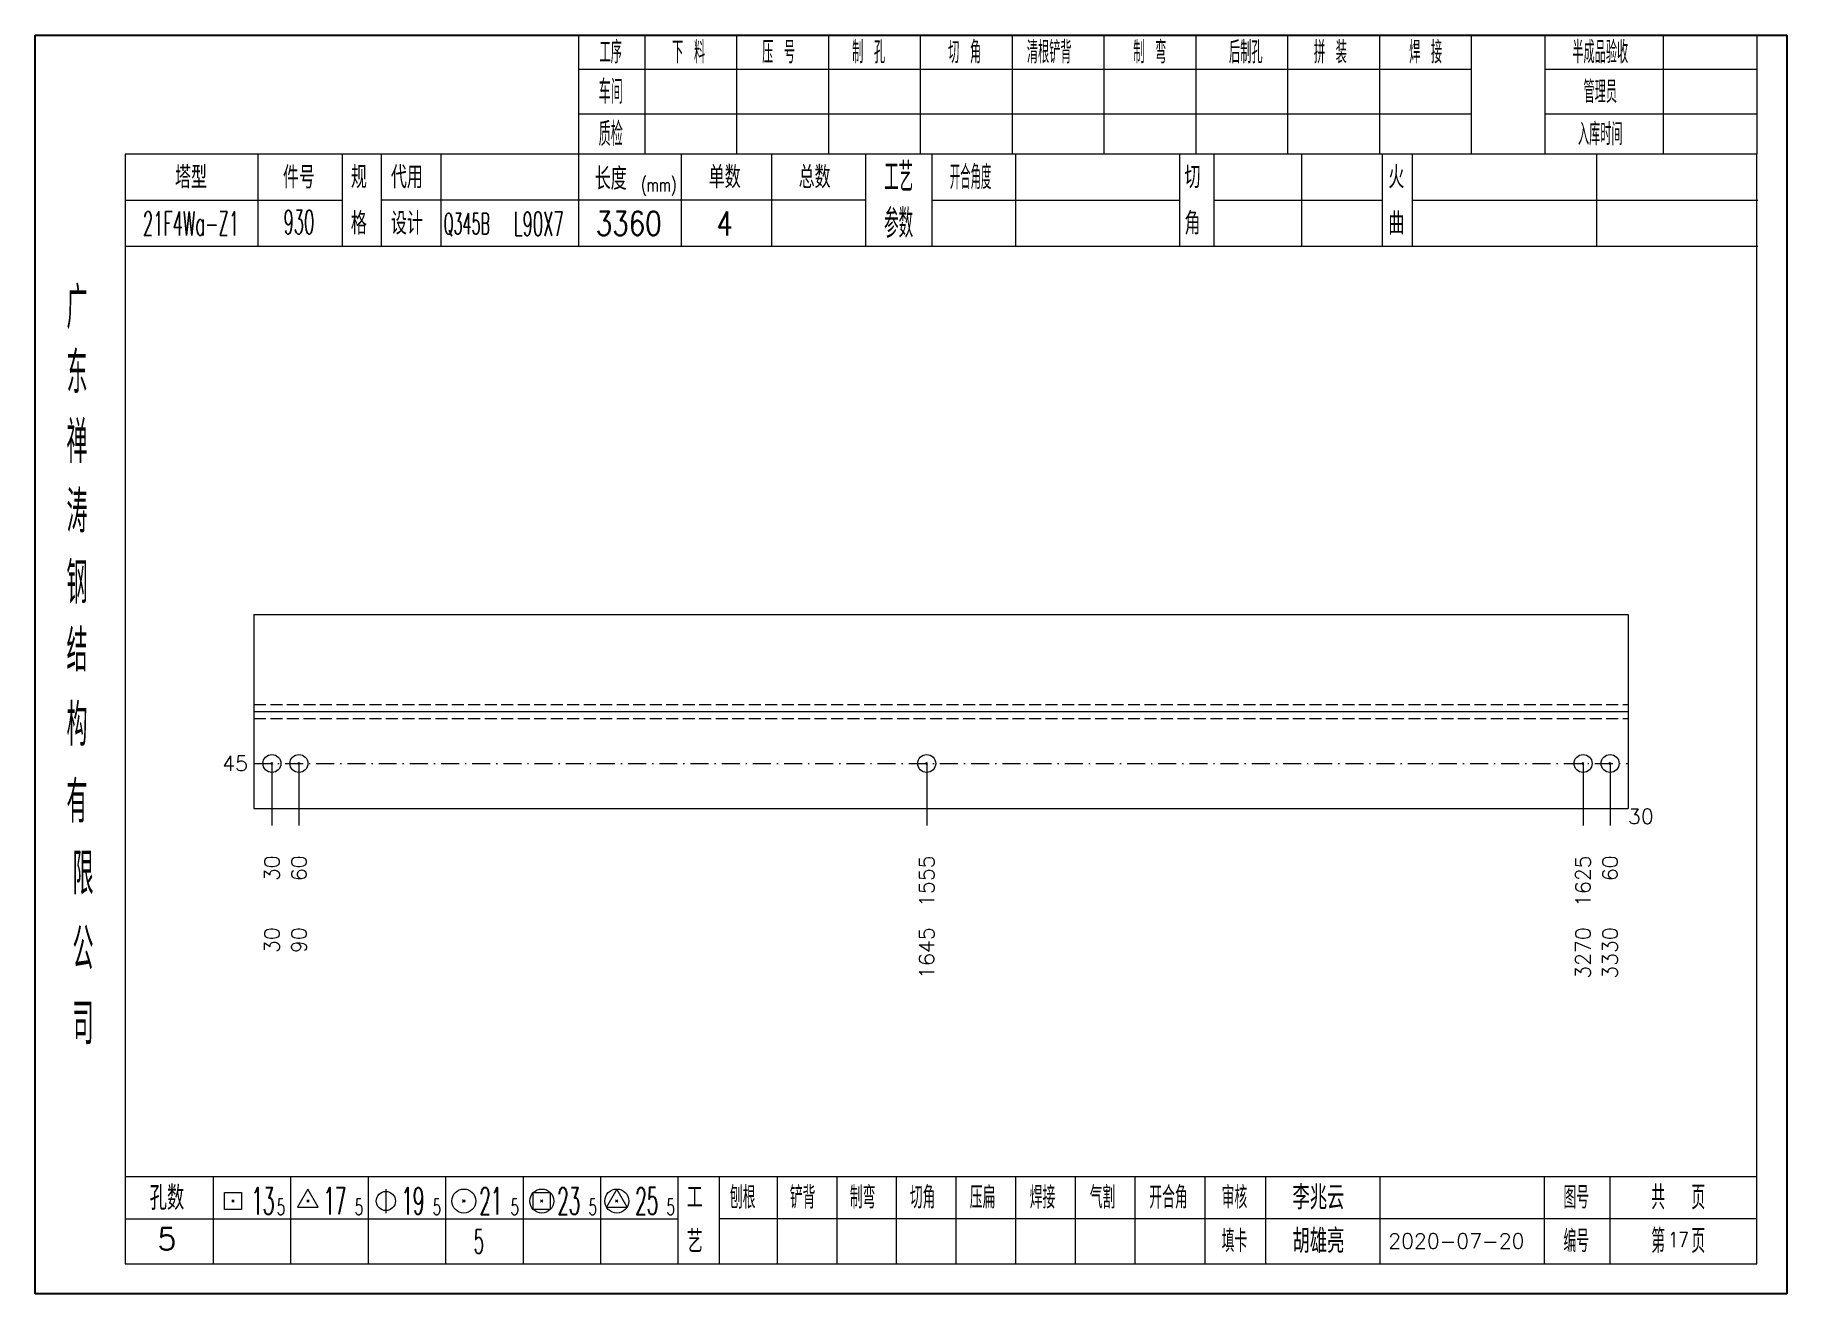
# Model space of a CAD drawing. Extents: x 1310 to 15542, y -76 to 8381.
# Drawn here: x 6510.5 to 6802.6, y -76.1 to 133.9 of the extents above; entities that cross this region are included whole.
import ezdxf
from ezdxf.enums import TextEntityAlignment as Align

# ---------------------------------------------------------------- set-up
doc = ezdxf.new("R2010")
doc.units = 0
doc.header["$MEASUREMENT"] = 0
doc.linetypes.add('一点画线', pattern=[5.2, 3, -1, 0.2, -1])
doc.linetypes.add('虚线', pattern=[2.75, 2, -0.75])
doc.layers.get('0').update_dxf_attribs({"linetype": 'CONTINUOUS', "lineweight": 25})
for name, color, linetype, lineweight in [('1', 7, 'CONTINUOUS', 25), ('4', 7, 'CONTINUOUS', 25), ('5', 7, 'CONTINUOUS', 25)]:
    doc.layers.add(name, color=color, linetype=linetype, lineweight=lineweight)
doc.styles.get("Standard").update_dxf_attribs({"font": 'simplex.shx', "width": 0.7, "height": 3, "bigfont": 'gbhzfs.shx'})

msp = doc.modelspace()

# ---------------------------------------------------------------- texts
at = {"color": 7, "linetype": 'Continuous', "lineweight": 13}
msp.add_text('45', height=2.5, dxfattribs=at).set_placement((6546.002, 12.367), align=Align.MIDDLE_RIGHT)
at = {"layer": '1', "color": 7, "linetype": 'Continuous', "lineweight": 13}
msp.add_text('30', height=2.5, dxfattribs=at).set_placement((6776.132, 3.534), align=Align.MIDDLE_LEFT)
at = {"layer": '1', "color": 8, "linetype": 'Continuous', "lineweight": 9}
for s, p in [('30', (6550.002, -2.966)), ('60', (6554.502, -2.966)), ('1555', (6659.18, -2.966)), ('1625', (6768.632, -2.966)), ('60', (6773.132, -2.966))]:
    msp.add_text(s, height=2.5, rotation=90, dxfattribs=at).set_placement(p, align=Align.MIDDLE_RIGHT)
at = {"layer": '1', "color": 7, "linetype": 'Continuous', "lineweight": 13}
for s, p in [('30', (6550.002, -14.966)), ('90', (6554.502, -14.966)), ('1645', (6659.18, -14.966)), ('3270', (6768.632, -14.966)), ('3330', (6773.132, -14.966))]:
    msp.add_text(s, height=2.5, rotation=90, dxfattribs=at).set_placement(p, align=Align.MIDDLE_RIGHT)
at = {"layer": '4', "color": 1, "linetype": 'Continuous', "lineweight": 25}
for s, height, width, p in [('工序', 3.7, 0.7, (6606.502, 130.991)), ('下 料', 3.7, 0.7, (6619.502, 130.991)), ('压 号', 3.7, 0.7, (6634.502, 130.991)), ('制 孔', 3.7, 0.7, (6649.502, 130.991)), ('切 角', 3.7, 0.7, (6665.502, 130.991)), ('清根铲背 ', 3.7, 0.7, (6680.502, 130.991)), (' 制 弯', 3.7, 0.7, (6695.502, 130.991)), (' 后制孔', 3.7, 0.7, (6711.502, 130.991)), ('拼 装', 3.7, 0.7, (6726.502, 130.991)), (' 焊 接', 3.7, 0.7, (6741.502, 130.991)), ('半成品验收', 3.7, 0.7, (6771.502, 130.991)), ('车间', 4, 0.7, (6606.502, 124.391)), ('管理员', 3.7, 0.7, (6771.502, 124.391)), ('质检', 4, 0.7, (6606.502, 117.331)), ('入库时间', 3.7, 0.7, (6771.502, 117.331)), ('工艺', 4.8, 0.7, (6654.502, 110.151)), ('开合角度', 4, 0.6, (6666.502, 110.151)), ('(mm)', 2.24, 0.7, (6614.502, 108.891)), ('参数', 4.8, 0.7, (6654.502, 102.441)), ('21F4Wa-Z1', 4, 0.5, (6536.502, 102.411)), ('930', 4, 0.5, (6554.502, 102.661)), ('Q345B', 3.5, 0.5, (6582.502, 102.391)), ('L90X7', 4, 0.5, (6594.502, 102.391)), ('3360', 4, 0.8, (6609.502, 102.441)), ('4', 4, 0.8, (6625.502, 102.441)), ('广', 6.96, 0.7, (6517.502, 88.361)), ('东', 6.96, 0.7, (6517.502, 77.571)), ('禅', 6.96, 0.7, (6517.502, 65.981)), ('涛', 6.96, 0.7, (6517.502, 54.381)), ('钢', 6.96, 0.7, (6517.502, 42.491)), ('结', 6.96, 0.7, (6517.502, 31.181)), ('构', 6.96, 0.7, (6517.502, 18.801)), ('有', 6.96, 0.7, (6517.502, 5.991)), ('限', 6.96, 0.7, (6518.502, -6.009)), ('公', 6.96, 0.7, (6518.502, -18.549)), ('司', 6.96, 0.7, (6518.502, -31.029)), ('13', 4.47, 0.5, (6548.502, -60.609)), ('17', 4.47, 0.5, (6560.502, -60.609)), ('19', 4.47, 0.5, (6573.502, -60.609)), ('21', 4.47, 0.5, (6586.502, -60.609)), ('23', 4.47, 0.5, (6599.502, -60.609)), ('25', 4.47, 0.5, (6612.502, -60.609)), ('刨根', 3.7, 0.8, (6628.502, -60.009)), ('铲背', 3.7, 0.8, (6638.502, -60.009)), ('制弯', 3.7, 0.8, (6648.502, -60.009)), ('切角', 3.7, 0.8, (6658.502, -60.009)), ('压扁', 3.7, 0.8, (6668.502, -60.009)), ('焊接', 3.7, 0.8, (6678.502, -60.009)), ('气割', 3.7, 0.8, (6688.502, -60.009)), ('开合角', 3.7, 0.8, (6699.502, -60.009)), ('审核', 3.7, 0.8, (6710.502, -60.009)), ('图号', 3.7, 0.8, (6767.502, -60.009)), ('共  页', 4, 0.8, (6784.502, -60.009)), ('5', 2.68, 0.6, (6551.502, -61.609)), ('5', 2.68, 0.6, (6564.502, -61.609)), ('5', 2.68, 0.6, (6577.502, -61.609)), ('5', 2.68, 0.6, (6590.502, -61.609)), ('5', 2.68, 0.6, (6603.502, -61.609)), ('5', 2.68, 0.6, (6616.502, -61.609)), ('5', 4, 0.5, (6584.502, -67.359)), ('填卡', 3.7, 0.8, (6710.502, -67.279)), ('编号', 3.7, 0.8, (6767.502, -67.279)), ('第  页', 4, 0.8, (6784.502, -67.279))]:
    msp.add_text(s, height=height, dxfattribs=dict(at, width=width)).set_placement(p, align=Align.MIDDLE_CENTER)
for s, height, p in [('塔型', 3.7, (6536.502, 110.121)), ('件号', 3.7, (6554.502, 110.121)), ('规', 3.7, (6564.502, 110.151)), ('代用', 3.7, (6572.502, 110.151)), ('长度', 3.7, (6606.502, 109.891)), ('单数', 3.7, (6625.502, 110.151)), ('总数', 3.7, (6640.502, 110.151)), ('切', 3.7, (6703.502, 110.151)), ('火', 3.7, (6737.502, 110.151)), ('格', 3.7, (6564.502, 102.441)), ('设计', 3.7, (6572.502, 102.441)), ('角', 3.7, (6703.502, 102.441)), ('曲', 3.7, (6737.502, 102.441)), ('孔数', 4, (6532.502, -60.089)), ('工', 3.7, (6620.502, -60.009)), ('李兆云', 4, (6724.502, -60.009)), ('5', 3.7, (6532.502, -66.919)), ('艺', 3.7, (6620.502, -67.359)), ('胡雄亮', 4, (6724.502, -67.279)), ('2020-07-20', 2.5, (6747.502, -67.279))]:
    msp.add_text(s, height=height, dxfattribs=at).set_placement(p, align=Align.MIDDLE_CENTER)
at = {"layer": '4', "color": 6, "linetype": 'Continuous', "lineweight": 25, "width": 0.8}
msp.add_text('17', height=2.5, dxfattribs=at).set_placement((6784.527, -67.051), align=Align.MIDDLE_CENTER)

# ---------------------------------------------------------------- blocks, each defined once
blk = doc.blocks.new('孔21.5')
at = {"layer": '5', "color": 7, "linetype": 'Continuous', "lineweight": 13}
for p, q in [((-0.1, -0.1), (0.1, 0.1)), ((0.1, -0.1), (-0.1, 0.1))]:
    blk.add_line(p, q, dxfattribs=at)
blk.add_circle((0, 0), 1, dxfattribs=at)
blk = doc.blocks.new('CTJGK')
at = {"color": 6, "linetype": 'Continuous'}
for p, q in [((0, 209.97), (292.13, 209.97)), ((0, 0), (0, 209.97)), ((292.13, 209.97), (292.13, 0)), ((292.13, 0), (0, 0))]:
    blk.add_line(p, q, dxfattribs=at)

# ---------------------------------------------------------------- linework, layer by layer
at = {"color": 7, "linetype": 'Continuous', "lineweight": 18}
for p, q in [((6547.002, 37.201), (6547.002, 4.867)), ((6547.002, 37.201), (6776.132, 37.201)), ((6776.132, 37.201), (6776.132, 4.867)), ((6547.002, 21.034), (6776.132, 21.034))]:
    msp.add_line(p, q, dxfattribs=at)
at = {"color": 1, "linetype": '虚线', "lineweight": 18}
for p, q in [((6547.002, 22.201), (6776.132, 22.201)), ((6547.002, 19.867), (6776.132, 19.867))]:
    msp.add_line(p, q, dxfattribs=at)
at = {"color": 3, "linetype": '一点画线', "lineweight": 13}
msp.add_line((6547.002, 12.367), (6776.132, 12.367), dxfattribs=at)
at = {"color": 7, "linetype": 'Continuous', "lineweight": 13}
for p, q in [((6550.002, 12.367), (6550.002, 2.034)), ((6554.502, 12.367), (6554.502, 2.034)), ((6659.18, 12.367), (6659.18, 2.034)), ((6768.632, 12.367), (6768.632, 2.034)), ((6773.132, 12.367), (6773.132, 2.034))]:
    msp.add_line(p, q, dxfattribs=at)
at = {"layer": '1', "color": 7, "linetype": 'Continuous', "lineweight": 18}
msp.add_line((6547.002, 4.867), (6776.132, 4.867), dxfattribs=at)
at = {"layer": '4', "color": 1, "linetype": 'Continuous', "lineweight": 18}
for p, q in [((6510.502, 133.861), (6510.502, -76.109)), ((6802.632, 133.861), (6510.502, 133.861)), ((6601.132, 133.861), (6601.132, 114.021)), ((6612.162, 133.861), (6612.162, 114.001)), ((6627.472, 133.861), (6627.472, 114.001)), ((6642.792, 133.861), (6642.792, 114.001)), ((6658.102, 133.861), (6658.102, 114.001)), ((6673.412, 133.861), (6673.412, 114.001)), ((6688.722, 133.861), (6688.722, 114.001)), ((6704.042, 133.861), (6704.042, 114.001)), ((6719.352, 133.861), (6719.352, 114.001)), ((6734.662, 133.861), (6734.662, 114.001)), ((6749.972, 133.861), (6749.972, 114.021)), ((6749.972, 133.861), (6749.972, 114.001)), ((6762.252, 133.861), (6762.252, 114.001)), ((6782.002, 133.861), (6782.002, 114.001)), ((6797.582, 133.861), (6797.582, 114.001)), ((6802.632, 104.061), (6802.632, 133.861)), ((6749.972, 128.131), (6601.132, 128.131)), ((6797.582, 128.131), (6762.252, 128.131)), ((6749.972, 120.651), (6601.132, 120.651)), ((6797.582, 120.651), (6762.252, 120.651)), ((6525.512, 114.001), (6525.512, -71.059)), ((6797.582, 114.001), (6525.512, 114.001)), ((6547.632, 114.011), (6547.632, 98.591)), ((6561.782, 98.591), (6561.782, 114.001)), ((6568.282, 98.591), (6568.282, 114.001)), ((6578.152, 114.001), (6578.152, 98.591)), ((6601.132, 114.021), (6601.132, 98.591)), ((6618.252, 114.001), (6618.252, 98.591)), ((6633.302, 114.001), (6633.302, 98.591)), ((6649.002, 114.001), (6649.002, 98.591)), ((6660.062, 114.001), (6660.062, 98.591)), ((6674.012, 114.001), (6674.012, 98.591)), ((6701.312, 114.001), (6701.312, 98.591)), ((6707.072, 114.001), (6707.072, 98.591)), ((6721.692, 114.001), (6721.692, 98.591)), ((6735.152, 114.001), (6735.152, 98.591)), ((6740.142, 114.001), (6740.142, 98.591)), ((6770.882, 114.001), (6770.882, 98.591)), ((6797.582, -71.059), (6797.582, 114.001)), ((6561.782, 106.241), (6525.512, 106.241)), ((6649.002, 106.291), (6568.282, 106.291)), ((6660.062, 106.291), (6701.312, 106.291)), ((6707.072, 106.291), (6735.152, 106.291)), ((6740.142, 106.291), (6797.762, 106.291)), ((6802.632, -76.109), (6802.632, 104.061)), ((6797.762, 98.591), (6525.512, 98.591)), ((6525.512, -56.529), (6797.582, -56.529)), ((6540.202, -56.529), (6540.202, -71.059)), ((6553.132, -71.059), (6553.132, -56.529)), ((6566.062, -56.529), (6566.062, -71.059)), ((6578.982, -71.059), (6578.982, -56.529)), ((6591.912, -56.529), (6591.912, -71.059)), ((6604.842, -71.059), (6604.842, -56.529)), ((6617.762, -71.059), (6617.762, -56.529)), ((6624.632, -71.059), (6624.632, -56.529)), ((6634.292, -71.059), (6634.292, -56.529)), ((6644.232, -71.059), (6644.232, -56.529)), ((6654.172, -71.059), (6654.172, -56.529)), ((6664.122, -71.059), (6664.122, -56.529)), ((6674.062, -71.059), (6674.062, -56.529)), ((6684.002, -71.059), (6684.002, -56.529)), ((6693.952, -71.059), (6693.952, -56.529)), ((6705.592, -71.059), (6705.592, -56.529)), ((6715.742, -71.059), (6715.742, -56.529)), ((6734.802, -71.059), (6734.802, -56.529)), ((6762.182, -71.059), (6762.182, -56.529)), ((6773.142, -71.059), (6773.142, -56.529)), ((6617.762, -63.659), (6525.512, -63.659)), ((6624.592, -63.499), (6797.582, -63.499)), ((6525.512, -71.059), (6797.582, -71.059)), ((6510.502, -76.109), (6802.632, -76.109))]:
    msp.add_line(p, q, dxfattribs=at)
at = {"layer": '4', "color": 7, "linetype": 'Continuous', "lineweight": 13}
for p, q in [((6542.088, -62.023), (6542.088, -59.195)), ((6542.088, -59.195), (6544.916, -59.195)), ((6543.302, -60.809), (6543.702, -60.409)), ((6543.702, -60.809), (6543.302, -60.409)), ((6544.916, -59.195), (6544.916, -62.023)), ((6556.002, -58.609), (6554.27, -61.609)), ((6555.802, -60.809), (6556.202, -60.409)), ((6556.202, -60.809), (6555.802, -60.409)), ((6557.734, -61.609), (6556.002, -58.609)), ((6569.002, -58.609), (6569.002, -62.609)), ((6581.802, -60.809), (6582.202, -60.409)), ((6582.202, -60.809), (6581.802, -60.409)), ((6593.588, -62.023), (6593.588, -59.195)), ((6593.588, -59.195), (6596.416, -59.195)), ((6594.802, -60.809), (6595.202, -60.409)), ((6595.202, -60.809), (6594.802, -60.409)), ((6596.416, -59.195), (6596.416, -62.023)), ((6607.502, -58.609), (6605.77, -61.609)), ((6607.302, -60.809), (6607.702, -60.409)), ((6607.702, -60.809), (6607.302, -60.409)), ((6609.234, -61.609), (6607.502, -58.609)), ((6544.916, -62.023), (6542.088, -62.023)), ((6554.27, -61.609), (6557.734, -61.609)), ((6596.416, -62.023), (6593.588, -62.023)), ((6605.77, -61.609), (6609.234, -61.609))]:
    msp.add_line(p, q, dxfattribs=at)
for centre, radius in [((6569.002, -60.609), 1.6), ((6582.002, -60.609), 2), ((6595.002, -60.609), 2), ((6607.502, -60.609), 2)]:
    msp.add_circle(centre, radius, dxfattribs=at)

# ---------------------------------------------------------------- block references
at = {"color": 0, "linetype": 'Continuous'}
msp.add_blockref('CTJGK', (6510.502, -76.109), dxfattribs=at)
at = {"layer": '1', "color": 8, "linetype": 'Continuous', "lineweight": 9, "xscale": 1.5, "yscale": 1.5, "zscale": 1.5}
for p in [(6550.002, 12.367), (6554.502, 12.367), (6659.18, 12.367), (6768.632, 12.367), (6773.132, 12.367)]:
    msp.add_blockref('孔21.5', p, dxfattribs=at)

msp.set_redraw_order([(e.dxf.handle, doc.entitydb.next_handle()) for e in msp.query("TEXT MTEXT ATTDEF DIMENSION ARC_DIMENSION")])  # texts and dimensions are drawn at this point

doc.saveas('drawing.dxf')
